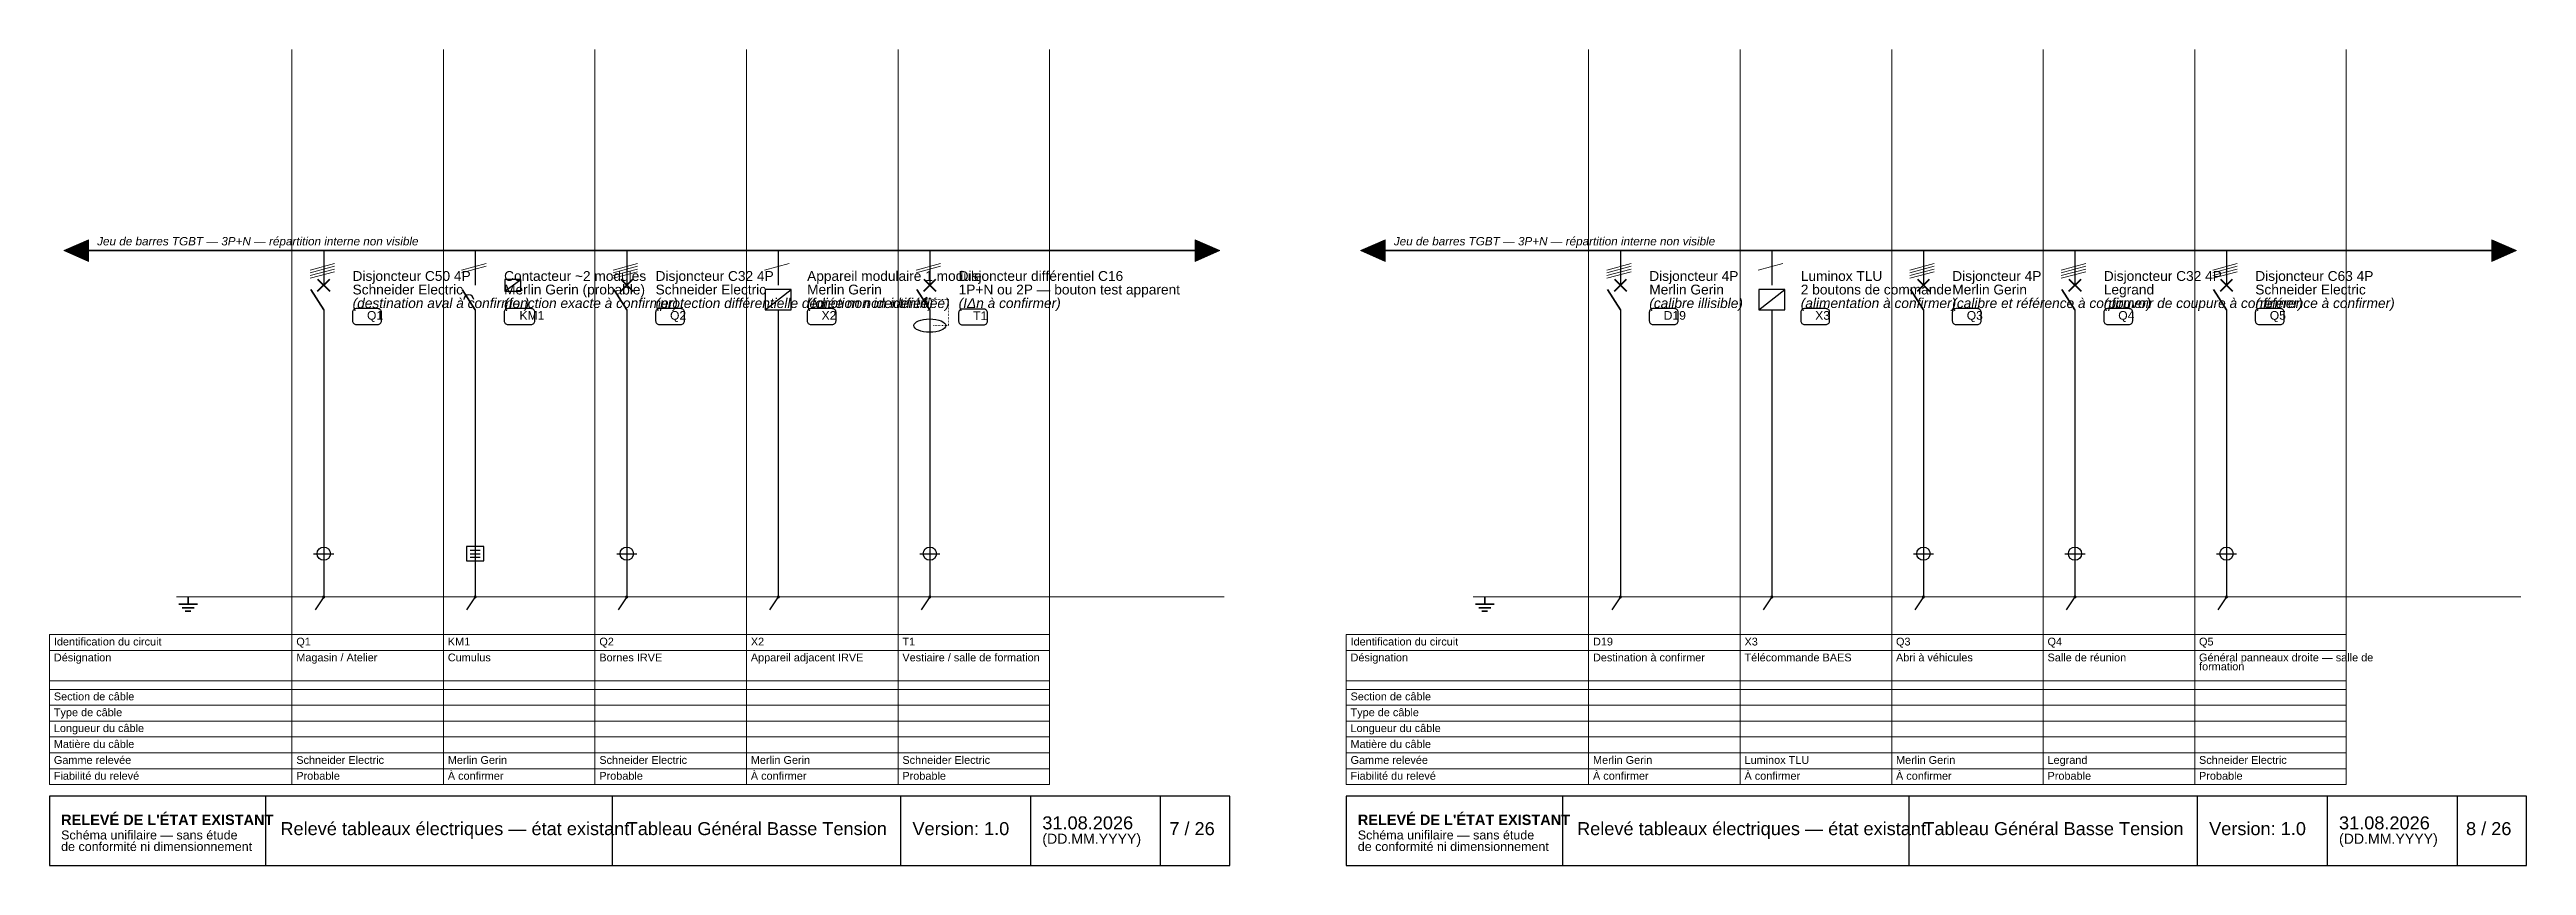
# Model space of a CAD drawing. Header units: millimetres. Extents: x 4 to 1561, y -1145 to 205.
# Drawn here: x 638 to 1244, y -225 to -26 of the extents above; entities that cross this region are included whole.
import ezdxf

# ---------------------------------------------------------------- set-up
doc = ezdxf.new("R2010")
doc.units = ezdxf.units.MM
doc.header["$LTSCALE"] = 0.5
doc.linetypes.add('DASHED', pattern=[1.524, 1.27, -0.254])
doc.linetypes.add('DOT', pattern=[0.508, 0, -0.508])
for name, color, linetype, lineweight, plot in [('RENVOIS_FOLIO', 5, 'Continuous', 0, False), ('SCHEMA', 7, 'Continuous', 0, False), ('SYMBOLES', 7, 'Continuous', 0, False), ('TERRE', 3, 'Continuous', 0, False), ('TEXTE', 7, 'Continuous', 0, False), ('TEXTE_A_CONFIRMER', 1, 'Continuous', 0, False), ('TRAME', 253, 'Continuous', 0, False)]:
    doc.layers.add(name, color=color, linetype=linetype, lineweight=lineweight, plot=plot)
doc.styles.add('SCHEMA', font='arial.ttf')
doc.styles.add('SCHEMA_GRAS', font='arialbd.ttf')
doc.styles.add('SCHEMA_ITAL', font='ariali.ttf')

msp = doc.modelspace()

# ---------------------------------------------------------------- texts
at = {"layer": 'TEXTE'}
for s, height, style, p in [('Jeu de barres TGBT — 3P+N — répartition interne non visible', 2.0461, 'SCHEMA_ITAL', (649.88, -73.51)), ('Jeu de barres TGBT — 3P+N — répartition interne non visible', 2.0461, 'SCHEMA_ITAL', (966.88, -73.51)), ('6', 1.91, 'SCHEMA', (645.82, -75.41)), ('8', 1.91, 'SCHEMA', (920.24, -75.41)), ('7', 1.91, 'SCHEMA', (962.82, -75.41)), ('9', 1.91, 'SCHEMA', (1237.24, -75.41)), ('Schneider Electric', 2.3989, 'SCHEMA', (712.32, -85.5)), ('Disjoncteur C50 4P', 2.3989, 'SCHEMA', (712.32, -82.19)), ('Contacteur ~2 modules', 2.3989, 'SCHEMA', (749.36, -82.19)), ('Merlin Gerin (probable)', 2.3989, 'SCHEMA', (749.36, -85.5)), ('Schneider Electric', 2.3989, 'SCHEMA', (786.4, -85.5)), ('Disjoncteur C32 4P', 2.3989, 'SCHEMA', (786.4, -82.19)), ('Appareil modulaire 1 module', 2.3989, 'SCHEMA', (823.44, -82.19)), ('Merlin Gerin', 2.3989, 'SCHEMA', (823.44, -85.5)), ('1P+N ou 2P — bouton test apparent', 2.3989, 'SCHEMA', (860.48, -85.5)), ('Disjoncteur différentiel C16', 2.3989, 'SCHEMA', (860.48, -82.19)), ('Disjoncteur 4P', 2.3989, 'SCHEMA', (1029.32, -82.19)), ('Merlin Gerin', 2.3989, 'SCHEMA', (1029.32, -85.5)), ('2 boutons de commande', 2.3989, 'SCHEMA', (1066.36, -85.5)), ('Luminox TLU', 2.3989, 'SCHEMA', (1066.36, -82.19)), ('Disjoncteur 4P', 2.3989, 'SCHEMA', (1103.4, -82.19)), ('Merlin Gerin', 2.3989, 'SCHEMA', (1103.4, -85.5)), ('Disjoncteur C32 4P', 2.3989, 'SCHEMA', (1140.44, -82.19)), ('Legrand', 2.399, 'SCHEMA', (1140.44, -85.5)), ('Schneider Electric', 2.3989, 'SCHEMA', (1177.48, -85.5)), ('Disjoncteur C63 4P', 2.3989, 'SCHEMA', (1177.48, -82.19)), ('Q1', 2.117, 'SCHEMA', (715.84, -91.68)), ('KM1', 2.117, 'SCHEMA', (753.12, -91.68)), ('Q2', 2.117, 'SCHEMA', (789.93, -91.68)), ('X2', 2.117, 'SCHEMA', (826.97, -91.68)), ('T1', 2.117, 'SCHEMA', (864.01, -91.78)), ('D19', 2.117, 'SCHEMA', (1032.85, -91.68)), ('X3', 2.117, 'SCHEMA', (1069.89, -91.68)), ('Q3', 2.117, 'SCHEMA', (1106.93, -91.68)), ('Q4', 2.117, 'SCHEMA', (1143.97, -91.68)), ('Q5', 2.117, 'SCHEMA', (1181.01, -91.68)), ('Identification du circuit', 1.905, 'SCHEMA', (639.29, -171.3)), ('Q1', 1.905, 'SCHEMA', (698.56, -171.3)), ('KM1', 1.905, 'SCHEMA', (735.6, -171.3)), ('Q2', 1.905, 'SCHEMA', (772.64, -171.3)), ('X2', 1.905, 'SCHEMA', (809.68, -171.3)), ('T1', 1.905, 'SCHEMA', (846.73, -171.3)), ('Identification du circuit', 1.905, 'SCHEMA', (956.29, -171.3)), ('D19', 1.905, 'SCHEMA', (1015.56, -171.3)), ('X3', 1.905, 'SCHEMA', (1052.6, -171.3)), ('Q3', 1.905, 'SCHEMA', (1089.64, -171.3)), ('Q4', 1.905, 'SCHEMA', (1126.68, -171.3)), ('Q5', 1.905, 'SCHEMA', (1163.72, -171.3)), ('Désignation', 1.905, 'SCHEMA', (639.29, -175.18)), ('Magasin / Atelier', 1.905, 'SCHEMA', (698.56, -175.18)), ('Cumulus', 1.905, 'SCHEMA', (735.6, -175.18)), ('Bornes IRVE', 1.905, 'SCHEMA', (772.64, -175.18)), ('Appareil adjacent IRVE', 1.905, 'SCHEMA', (809.68, -175.18)), ('Vestiaire / salle de formation', 1.905, 'SCHEMA', (846.73, -175.18)), ('Désignation', 1.905, 'SCHEMA', (956.29, -175.18)), ('Destination à confirmer', 1.905, 'SCHEMA', (1015.56, -175.18)), ('Télécommande BAES', 1.905, 'SCHEMA', (1052.6, -175.18)), ('Abri à véhicules', 1.905, 'SCHEMA', (1089.64, -175.18)), ('Salle de réunion', 1.905, 'SCHEMA', (1126.68, -175.18)), ('formation', 1.905, 'SCHEMA', (1163.72, -177.37)), ('Général panneaux droite — salle de', 1.905, 'SCHEMA', (1163.72, -175.18)), ('Type de câble', 1.905, 'SCHEMA', (639.29, -188.58)), ('Section de câble', 1.905, 'SCHEMA', (639.29, -184.7)), ('Type de câble', 1.905, 'SCHEMA', (956.29, -188.58)), ('Section de câble', 1.905, 'SCHEMA', (956.29, -184.7)), ('Longueur du câble', 1.905, 'SCHEMA', (639.29, -192.46)), ('Longueur du câble', 1.905, 'SCHEMA', (956.29, -192.46)), ('Gamme relevée', 1.905, 'SCHEMA', (639.29, -200.23)), ('Matière du câble', 1.905, 'SCHEMA', (639.29, -196.34)), ('Schneider Electric', 1.905, 'SCHEMA', (698.56, -200.23)), ('Merlin Gerin', 1.905, 'SCHEMA', (735.6, -200.23)), ('Schneider Electric', 1.905, 'SCHEMA', (772.64, -200.23)), ('Merlin Gerin', 1.905, 'SCHEMA', (809.68, -200.23)), ('Schneider Electric', 1.905, 'SCHEMA', (846.73, -200.23)), ('Gamme relevée', 1.905, 'SCHEMA', (956.29, -200.23)), ('Matière du câble', 1.905, 'SCHEMA', (956.29, -196.34)), ('Merlin Gerin', 1.905, 'SCHEMA', (1015.56, -200.23)), ('Luminox TLU', 1.905, 'SCHEMA', (1052.6, -200.23)), ('Merlin Gerin', 1.905, 'SCHEMA', (1089.64, -200.23)), ('Legrand', 1.905, 'SCHEMA', (1126.68, -200.23)), ('Schneider Electric', 1.905, 'SCHEMA', (1163.72, -200.23)), ('Fiabilité du relevé', 1.905, 'SCHEMA', (639.29, -204.11)), ('Probable', 1.905, 'SCHEMA', (698.56, -204.11)), ('Probable', 1.905, 'SCHEMA', (772.64, -204.11)), ('Probable', 1.905, 'SCHEMA', (846.73, -204.11)), ('Fiabilité du relevé', 1.905, 'SCHEMA', (956.29, -204.11)), ('Probable', 1.905, 'SCHEMA', (1126.68, -204.11)), ('Probable', 1.905, 'SCHEMA', (1163.72, -204.11)), ("RELEVÉ DE L'ÉTAT EXISTANT", 2.54, 'SCHEMA_GRAS', (641.06, -215.18)), ("RELEVÉ DE L'ÉTAT EXISTANT", 2.54, 'SCHEMA_GRAS', (958.06, -215.18)), ('Schéma unifilaire — sans étude', 2.1872, 'SCHEMA', (641.06, -218.71)), ('Relevé tableaux électriques — état existant', 3.175, 'SCHEMA', (694.68, -217.65)), ('Tableau Général Basse Tension', 3.175, 'SCHEMA', (779.34, -217.65)), ('Version: 1.0', 3.175, 'SCHEMA', (849.19, -217.65)), ('31.08.2026', 3.175, 'SCHEMA', (880.94, -216.24)), ('(DD.MM.YYYY)', 2.4694, 'SCHEMA', (880.94, -219.77)), ('7 / 26', 3.175, 'SCHEMA', (911.99, -217.65)), ('Schéma unifilaire — sans étude', 2.1872, 'SCHEMA', (958.06, -218.71)), ('Relevé tableaux électriques — état existant', 3.175, 'SCHEMA', (1011.68, -217.65)), ('Tableau Général Basse Tension', 3.175, 'SCHEMA', (1096.34, -217.65)), ('Version: 1.0', 3.175, 'SCHEMA', (1166.19, -217.65)), ('31.08.2026', 3.175, 'SCHEMA', (1197.94, -216.24)), ('(DD.MM.YYYY)', 2.4694, 'SCHEMA', (1197.94, -219.77)), ('8 / 26', 3.175, 'SCHEMA', (1228.99, -217.65)), ('de conformité ni dimensionnement', 2.1872, 'SCHEMA', (641.06, -221.53)), ('de conformité ni dimensionnement', 2.1872, 'SCHEMA', (958.06, -221.53))]:
    msp.add_text(s, height=height, dxfattribs=dict(at, style=style)).set_placement(p)
at = {"layer": 'TEXTE_A_CONFIRMER'}
for s, height, style, p in [('(destination aval à confirmer)', 2.3989, 'SCHEMA_ITAL', (712.32, -88.82)), ('(fonction exacte à confirmer)', 2.3989, 'SCHEMA_ITAL', (749.36, -88.82)), ('(protection différentielle dédiée non identifiée)', 2.3989, 'SCHEMA_ITAL', (786.4, -88.82)), ('(fonction non identifiée)', 2.3989, 'SCHEMA_ITAL', (823.44, -88.82)), ('(IΔn à confirmer)', 2.3989, 'SCHEMA_ITAL', (860.48, -88.82)), ('(calibre illisible)', 2.3989, 'SCHEMA_ITAL', (1029.32, -88.82)), ('(alimentation à confirmer)', 2.3989, 'SCHEMA_ITAL', (1066.36, -88.82)), ('(calibre et référence à confirmer)', 2.3989, 'SCHEMA_ITAL', (1103.4, -88.82)), ('(pouvoir de coupure à confirmer)', 2.3989, 'SCHEMA_ITAL', (1140.44, -88.82)), ('(référence à confirmer)', 2.3989, 'SCHEMA_ITAL', (1177.48, -88.82)), ('À confirmer', 1.905, 'SCHEMA', (735.6, -204.11)), ('À confirmer', 1.905, 'SCHEMA', (809.68, -204.11)), ('À confirmer', 1.905, 'SCHEMA', (1015.56, -204.11)), ('À confirmer', 1.905, 'SCHEMA', (1052.6, -204.11)), ('À confirmer', 1.905, 'SCHEMA', (1089.64, -204.11))]:
    msp.add_text(s, height=height, dxfattribs=dict(at, style=style)).set_placement(p)

# ---------------------------------------------------------------- hatches: boundary and pattern name
at = {"layer": 'RENVOIS_FOLIO'}
for points in [[(647.76, -72.13), (641.76, -74.78), (647.76, -77.42)], [(918.3, -72.13), (924.3, -74.78), (918.3, -77.42)], [(964.76, -72.13), (958.76, -74.78), (964.76, -77.42)], [(1235.3, -72.13), (1241.3, -74.78), (1235.3, -77.42)]]:
    msp.add_hatch(color=7, dxfattribs=at).paths.add_polyline_path(points)
at = {"layer": 'SCHEMA'}
h = msp.add_hatch(color=7, dxfattribs=at)
edge = h.paths.add_edge_path()
edge.add_arc((705.26, -159.44), 0.388, 0, 360)
h = msp.add_hatch(color=7, dxfattribs=at)
edge = h.paths.add_edge_path()
edge.add_arc((742.3, -159.44), 0.388, 0, 360)
h = msp.add_hatch(color=7, dxfattribs=at)
edge = h.paths.add_edge_path()
edge.add_arc((779.34, -159.44), 0.388, 0, 360)
h = msp.add_hatch(color=7, dxfattribs=at)
edge = h.paths.add_edge_path()
edge.add_arc((816.39, -159.44), 0.388, 0, 360)
h = msp.add_hatch(color=7, dxfattribs=at)
edge = h.paths.add_edge_path()
edge.add_arc((853.43, -159.44), 0.388, 0, 360)
h = msp.add_hatch(color=7, dxfattribs=at)
edge = h.paths.add_edge_path()
edge.add_arc((1022.26, -159.44), 0.388, 0, 360)
h = msp.add_hatch(color=7, dxfattribs=at)
edge = h.paths.add_edge_path()
edge.add_arc((1059.3, -159.44), 0.388, 0, 360)
h = msp.add_hatch(color=7, dxfattribs=at)
edge = h.paths.add_edge_path()
edge.add_arc((1096.34, -159.44), 0.388, 0, 360)
h = msp.add_hatch(color=7, dxfattribs=at)
edge = h.paths.add_edge_path()
edge.add_arc((1133.39, -159.44), 0.388, 0, 360)
h = msp.add_hatch(color=7, dxfattribs=at)
edge = h.paths.add_edge_path()
edge.add_arc((1170.43, -159.44), 0.388, 0, 360)

# ---------------------------------------------------------------- linework, layer by layer
at = {"layer": 'RENVOIS_FOLIO'}
for points in [[(647.76, -72.13), (641.76, -74.78), (647.76, -77.42)], [(918.3, -72.13), (924.3, -74.78), (918.3, -77.42)], [(964.76, -72.13), (958.76, -74.78), (964.76, -77.42)], [(1235.3, -72.13), (1241.3, -74.78), (1235.3, -77.42)]]:
    msp.add_lwpolyline(points, close=True, dxfattribs=at)
at = {"layer": 'SCHEMA', "lineweight": 35}
for p, q in [((647.76, -74.78), (918.3, -74.78)), ((964.76, -74.78), (1235.3, -74.78)), ((702.09, -84.3), (705.26, -89.24)), ((739.13, -84.3), (742.3, -89.24)), ((776.17, -84.3), (779.34, -89.24)), ((850.25, -84.3), (853.43, -89.24)), ((1019.09, -84.3), (1022.26, -89.24)), ((1093.17, -84.3), (1096.34, -89.24)), ((1130.21, -84.3), (1133.39, -89.24)), ((1167.25, -84.3), (1170.43, -89.24)), ((669.81, -161.21), (674.39, -161.21)), ((670.62, -162.06), (673.58, -162.06)), ((671.39, -162.9), (672.81, -162.9)), ((672.1, -159.44), (672.1, -161.21)), ((986.81, -161.21), (991.39, -161.21)), ((987.62, -162.06), (990.58, -162.06)), ((988.39, -162.9), (989.81, -162.9)), ((989.1, -159.44), (989.1, -161.21))]:
    msp.add_line(p, q, dxfattribs=at)
at = {"layer": 'SCHEMA', "lineweight": 30}
for p, q in [((705.26, -74.78), (705.26, -83.24)), ((742.3, -74.78), (742.3, -83.24)), ((779.34, -74.78), (779.34, -83.24)), ((816.39, -74.78), (816.39, -83.24)), ((853.43, -74.78), (853.43, -83.24)), ((1022.26, -74.78), (1022.26, -83.24)), ((1059.3, -74.78), (1059.3, -83.24)), ((1096.34, -74.78), (1096.34, -83.24)), ((1133.39, -74.78), (1133.39, -83.24)), ((1170.43, -74.78), (1170.43, -83.24)), ((749.53, -84.66), (753.42, -81.83)), ((813.21, -89.24), (819.56, -84.3)), ((1056.13, -89.24), (1062.48, -84.3)), ((705.26, -89.24), (705.26, -159.44)), ((742.3, -89.24), (742.3, -159.44)), ((779.34, -89.24), (779.34, -159.44)), ((816.39, -89.24), (816.39, -159.44)), ((853.43, -89.24), (853.43, -159.44)), ((1022.26, -89.24), (1022.26, -159.44)), ((1059.3, -89.24), (1059.3, -159.44)), ((1096.34, -89.24), (1096.34, -159.44)), ((1133.39, -89.24), (1133.39, -159.44)), ((1170.43, -89.24), (1170.43, -159.44)), ((702.79, -148.86), (707.73, -148.86)), ((705.26, -146.39), (705.26, -151.33)), ((741.07, -147.98), (743.54, -147.98)), ((741.07, -148.86), (743.54, -148.86)), ((741.07, -149.74), (743.54, -149.74)), ((776.88, -148.86), (781.81, -148.86)), ((779.34, -146.39), (779.34, -151.33)), ((850.96, -148.86), (855.9, -148.86)), ((853.43, -146.39), (853.43, -151.33)), ((1093.88, -148.86), (1098.81, -148.86)), ((1096.34, -146.39), (1096.34, -151.33)), ((1130.92, -148.86), (1135.86, -148.86)), ((1133.39, -146.39), (1133.39, -151.33)), ((1167.96, -148.86), (1172.9, -148.86)), ((1170.43, -146.39), (1170.43, -151.33)), ((705.26, -159.44), (703.14, -162.62)), ((742.3, -159.44), (740.19, -162.62)), ((779.34, -159.44), (777.23, -162.62)), ((816.39, -159.44), (814.27, -162.62)), ((853.43, -159.44), (851.31, -162.62)), ((1022.26, -159.44), (1020.14, -162.62)), ((1059.3, -159.44), (1057.19, -162.62)), ((1096.34, -159.44), (1094.23, -162.62)), ((1133.39, -159.44), (1131.27, -162.62)), ((1170.43, -159.44), (1168.31, -162.62))]:
    msp.add_line(p, q, dxfattribs=at)
at = {"layer": 'SCHEMA', "lineweight": 40}
for p, q in [((703.78, -84.73), (706.74, -81.76)), ((703.78, -81.76), (706.74, -84.73)), ((777.86, -84.73), (780.83, -81.76)), ((777.86, -81.76), (780.83, -84.73)), ((851.95, -84.73), (854.91, -81.76)), ((851.95, -81.76), (854.91, -84.73)), ((1020.78, -84.73), (1023.74, -81.76)), ((1020.78, -81.76), (1023.74, -84.73)), ((1094.86, -84.73), (1097.83, -81.76)), ((1094.86, -81.76), (1097.83, -84.73)), ((1131.9, -84.73), (1134.87, -81.76)), ((1131.9, -81.76), (1134.87, -84.73)), ((1168.95, -84.73), (1171.91, -81.76)), ((1168.95, -81.76), (1171.91, -84.73))]:
    msp.add_line(p, q, dxfattribs=at)
at = {"layer": 'SCHEMA', "lineweight": 30}
for points in [[(749.53, -84.66), (753.42, -84.66), (753.42, -81.83), (749.53, -81.83)], [(813.21, -89.24), (819.56, -89.24), (819.56, -84.3), (813.21, -84.3)], [(1056.13, -89.24), (1062.48, -89.24), (1062.48, -84.3), (1056.13, -84.3)], [(740.19, -150.62), (744.42, -150.62), (744.42, -147.1), (740.19, -147.1)]]:
    msp.add_lwpolyline(points, close=True, dxfattribs=at)
for centre in [(705.26, -148.86), (779.34, -148.86), (853.43, -148.86), (1096.34, -148.86), (1133.39, -148.86), (1170.43, -148.86)]:
    msp.add_circle(centre, 1.62, dxfattribs=at)
msp.add_arc((740.72, -86.77), 1.2, 0, 180, dxfattribs=at)
msp.add_ellipse((853.43, -93.12), major_axis=(3.88, 0), ratio=0.418182, dxfattribs=at)
at = {"layer": 'SYMBOLES', "lineweight": 20}
for p, q in [((701.91, -79.54), (707.91, -77.95)), ((701.91, -80.21), (707.91, -78.62)), ((738.95, -79.54), (744.95, -77.95)), ((738.95, -80.21), (744.95, -78.62)), ((775.99, -79.54), (781.99, -77.95)), ((775.99, -80.21), (781.99, -78.62)), ((813.03, -79.54), (819.03, -77.95)), ((850.08, -79.54), (856.07, -77.95)), ((850.08, -80.21), (856.07, -78.62)), ((1018.91, -79.54), (1024.91, -77.95)), ((1018.91, -80.21), (1024.91, -78.62)), ((1055.95, -79.54), (1061.95, -77.95)), ((1092.99, -79.54), (1098.99, -77.95)), ((1092.99, -80.21), (1098.99, -78.62)), ((1130.03, -79.54), (1136.03, -77.95)), ((1130.03, -80.21), (1136.03, -78.62)), ((1167.08, -79.54), (1173.07, -77.95)), ((1167.08, -80.21), (1173.07, -78.62)), ((701.91, -80.88), (707.91, -79.29)), ((701.91, -81.55), (707.91, -79.96)), ((775.99, -80.88), (781.99, -79.29)), ((775.99, -81.55), (781.99, -79.96)), ((1018.91, -80.88), (1024.91, -79.29)), ((1018.91, -81.55), (1024.91, -79.96)), ((1092.99, -80.88), (1098.99, -79.29)), ((1092.99, -81.55), (1098.99, -79.96)), ((1130.03, -80.88), (1136.03, -79.29)), ((1130.03, -81.55), (1136.03, -79.96)), ((1167.08, -80.88), (1173.07, -79.29)), ((1167.08, -81.55), (1173.07, -79.96)), ((851.88, -86.77), (852.72, -86.14)), ((851.88, -86.77), (852.72, -87.41))]:
    msp.add_line(p, q, dxfattribs=at)
at = {"layer": 'SYMBOLES', "linetype": 'DOT', "lineweight": 20}
for p, q in [((851.88, -86.77), (858.01, -86.77)), ((858.01, -86.77), (858.01, -93.12)), ((858.01, -93.12), (854.13, -93.12))]:
    msp.add_line(p, q, dxfattribs=at)
at = {"layer": 'SYMBOLES', "lineweight": 15}
for p, q in [((638.23, -168.62), (882.71, -168.62)), ((638.23, -205.31), (638.23, -168.62)), ((697.5, -205.31), (697.5, -168.62)), ((734.54, -205.31), (734.54, -168.62)), ((771.58, -205.31), (771.58, -168.62)), ((808.62, -205.31), (808.62, -168.62)), ((845.67, -205.31), (845.67, -168.62)), ((882.71, -205.31), (882.71, -168.62)), ((955.23, -168.62), (1199.71, -168.62)), ((955.23, -205.31), (955.23, -168.62)), ((1014.5, -205.31), (1014.5, -168.62)), ((1051.54, -205.31), (1051.54, -168.62)), ((1088.58, -205.31), (1088.58, -168.62)), ((1125.62, -205.31), (1125.62, -168.62)), ((1162.67, -205.31), (1162.67, -168.62)), ((1199.71, -205.31), (1199.71, -168.62)), ((638.23, -172.5), (882.71, -172.5)), ((955.23, -172.5), (1199.71, -172.5)), ((638.23, -179.91), (882.71, -179.91)), ((955.23, -179.91), (1199.71, -179.91)), ((638.23, -182.02), (882.71, -182.02)), ((638.23, -185.9), (882.71, -185.9)), ((955.23, -182.02), (1199.71, -182.02)), ((955.23, -185.9), (1199.71, -185.9)), ((638.23, -189.78), (882.71, -189.78)), ((638.23, -193.66), (882.71, -193.66)), ((955.23, -189.78), (1199.71, -189.78)), ((955.23, -193.66), (1199.71, -193.66)), ((638.23, -197.54), (882.71, -197.54)), ((955.23, -197.54), (1199.71, -197.54)), ((638.23, -201.43), (882.71, -201.43)), ((638.23, -205.31), (882.71, -205.31)), ((955.23, -201.43), (1199.71, -201.43)), ((955.23, -205.31), (1199.71, -205.31))]:
    msp.add_line(p, q, dxfattribs=at)
at = {"layer": 'SYMBOLES', "lineweight": 25}
for p, q in [((691.15, -225.06), (691.15, -208.13)), ((775.82, -225.06), (775.82, -208.13)), ((846.37, -225.06), (846.37, -208.13)), ((878.12, -225.06), (878.12, -208.13)), ((909.87, -225.06), (909.87, -208.13)), ((1008.15, -225.06), (1008.15, -208.13)), ((1092.82, -225.06), (1092.82, -208.13)), ((1163.37, -225.06), (1163.37, -208.13)), ((1195.12, -225.06), (1195.12, -208.13)), ((1226.87, -225.06), (1226.87, -208.13))]:
    msp.add_line(p, q, dxfattribs=at)
for points in [[(713.23, -92.84), (718.45, -92.84, 0.414214), (719.37, -91.92), (719.37, -89.88, 0.414214), (718.45, -88.96), (713.23, -88.96, 0.414214), (712.32, -89.88), (712.32, -91.92, 0.414214)], [(750.28, -92.84), (755.97, -92.84, 0.414214), (756.89, -91.92), (756.89, -89.88, 0.414214), (755.97, -88.96), (750.28, -88.96, 0.414214), (749.36, -89.88), (749.36, -91.92, 0.414214)], [(787.32, -92.84), (792.54, -92.84, 0.414214), (793.46, -91.92), (793.46, -89.88, 0.414214), (792.54, -88.96), (787.32, -88.96, 0.414214), (786.4, -89.88), (786.4, -91.92, 0.414214)], [(824.36, -92.84), (829.58, -92.84, 0.414214), (830.5, -91.92), (830.5, -89.88, 0.414214), (829.58, -88.96), (824.36, -88.96, 0.414214), (823.44, -89.88), (823.44, -91.92, 0.414214)], [(861.4, -92.95), (866.62, -92.95, 0.414214), (867.54, -92.03), (867.54, -89.98, 0.414214), (866.62, -89.07), (861.4, -89.07, 0.414214), (860.48, -89.98), (860.48, -92.03, 0.414214)], [(1030.23, -92.84), (1035.46, -92.84, 0.414214), (1036.37, -91.92), (1036.37, -89.88, 0.414214), (1035.46, -88.96), (1030.23, -88.96, 0.414214), (1029.32, -89.88), (1029.32, -91.92, 0.414214)], [(1067.28, -92.84), (1072.5, -92.84, 0.414214), (1073.41, -91.92), (1073.41, -89.88, 0.414214), (1072.5, -88.96), (1067.28, -88.96, 0.414214), (1066.36, -89.88), (1066.36, -91.92, 0.414214)], [(1104.32, -92.84), (1109.54, -92.84, 0.414214), (1110.46, -91.92), (1110.46, -89.88, 0.414214), (1109.54, -88.96), (1104.32, -88.96, 0.414214), (1103.4, -89.88), (1103.4, -91.92, 0.414214)], [(1141.36, -92.84), (1146.58, -92.84, 0.414214), (1147.5, -91.92), (1147.5, -89.88, 0.414214), (1146.58, -88.96), (1141.36, -88.96, 0.414214), (1140.44, -89.88), (1140.44, -91.92, 0.414214)], [(1178.4, -92.84), (1183.62, -92.84, 0.414214), (1184.54, -91.92), (1184.54, -89.88, 0.414214), (1183.62, -88.96), (1178.4, -88.96, 0.414214), (1177.48, -89.88), (1177.48, -91.92, 0.414214)]]:
    msp.add_lwpolyline(points, format="xyb", close=True, dxfattribs=at)
for points in [[(638.23, -225.06), (926.77, -225.06), (926.77, -208.13), (638.23, -208.13)], [(955.23, -225.06), (1243.77, -225.06), (1243.77, -208.13), (955.23, -208.13)]]:
    msp.add_lwpolyline(points, close=True, dxfattribs=at)
at = {"layer": 'TERRE', "color": 3}
for p, q in [((669.28, -159.44), (925.36, -159.44)), ((986.28, -159.44), (1242.36, -159.44))]:
    msp.add_line(p, q, dxfattribs=at)
at = {"layer": 'TERRE', "color": 2, "linetype": 'DASHED'}
for p, q in [((670.69, -159.44), (925.36, -159.44)), ((987.69, -159.44), (1242.36, -159.44))]:
    msp.add_line(p, q, dxfattribs=at)
at = {"layer": 'TRAME'}
for p, q in [((697.5, -205.31), (697.5, -25.64)), ((734.54, -205.31), (734.54, -25.64)), ((771.58, -205.31), (771.58, -25.64)), ((808.62, -205.31), (808.62, -25.64)), ((845.67, -205.31), (845.67, -25.64)), ((882.71, -205.31), (882.71, -25.64)), ((1014.5, -205.31), (1014.5, -25.64)), ((1051.54, -205.31), (1051.54, -25.64)), ((1088.58, -205.31), (1088.58, -25.64)), ((1125.62, -205.31), (1125.62, -25.64)), ((1162.67, -205.31), (1162.67, -25.64)), ((1199.71, -205.31), (1199.71, -25.64))]:
    msp.add_line(p, q, dxfattribs=at)

msp.set_redraw_order([(e.dxf.handle, doc.entitydb.next_handle()) for e in msp.query("TEXT MTEXT ATTDEF DIMENSION ARC_DIMENSION")])  # texts and dimensions are drawn at this point

doc.saveas('drawing.dxf')
